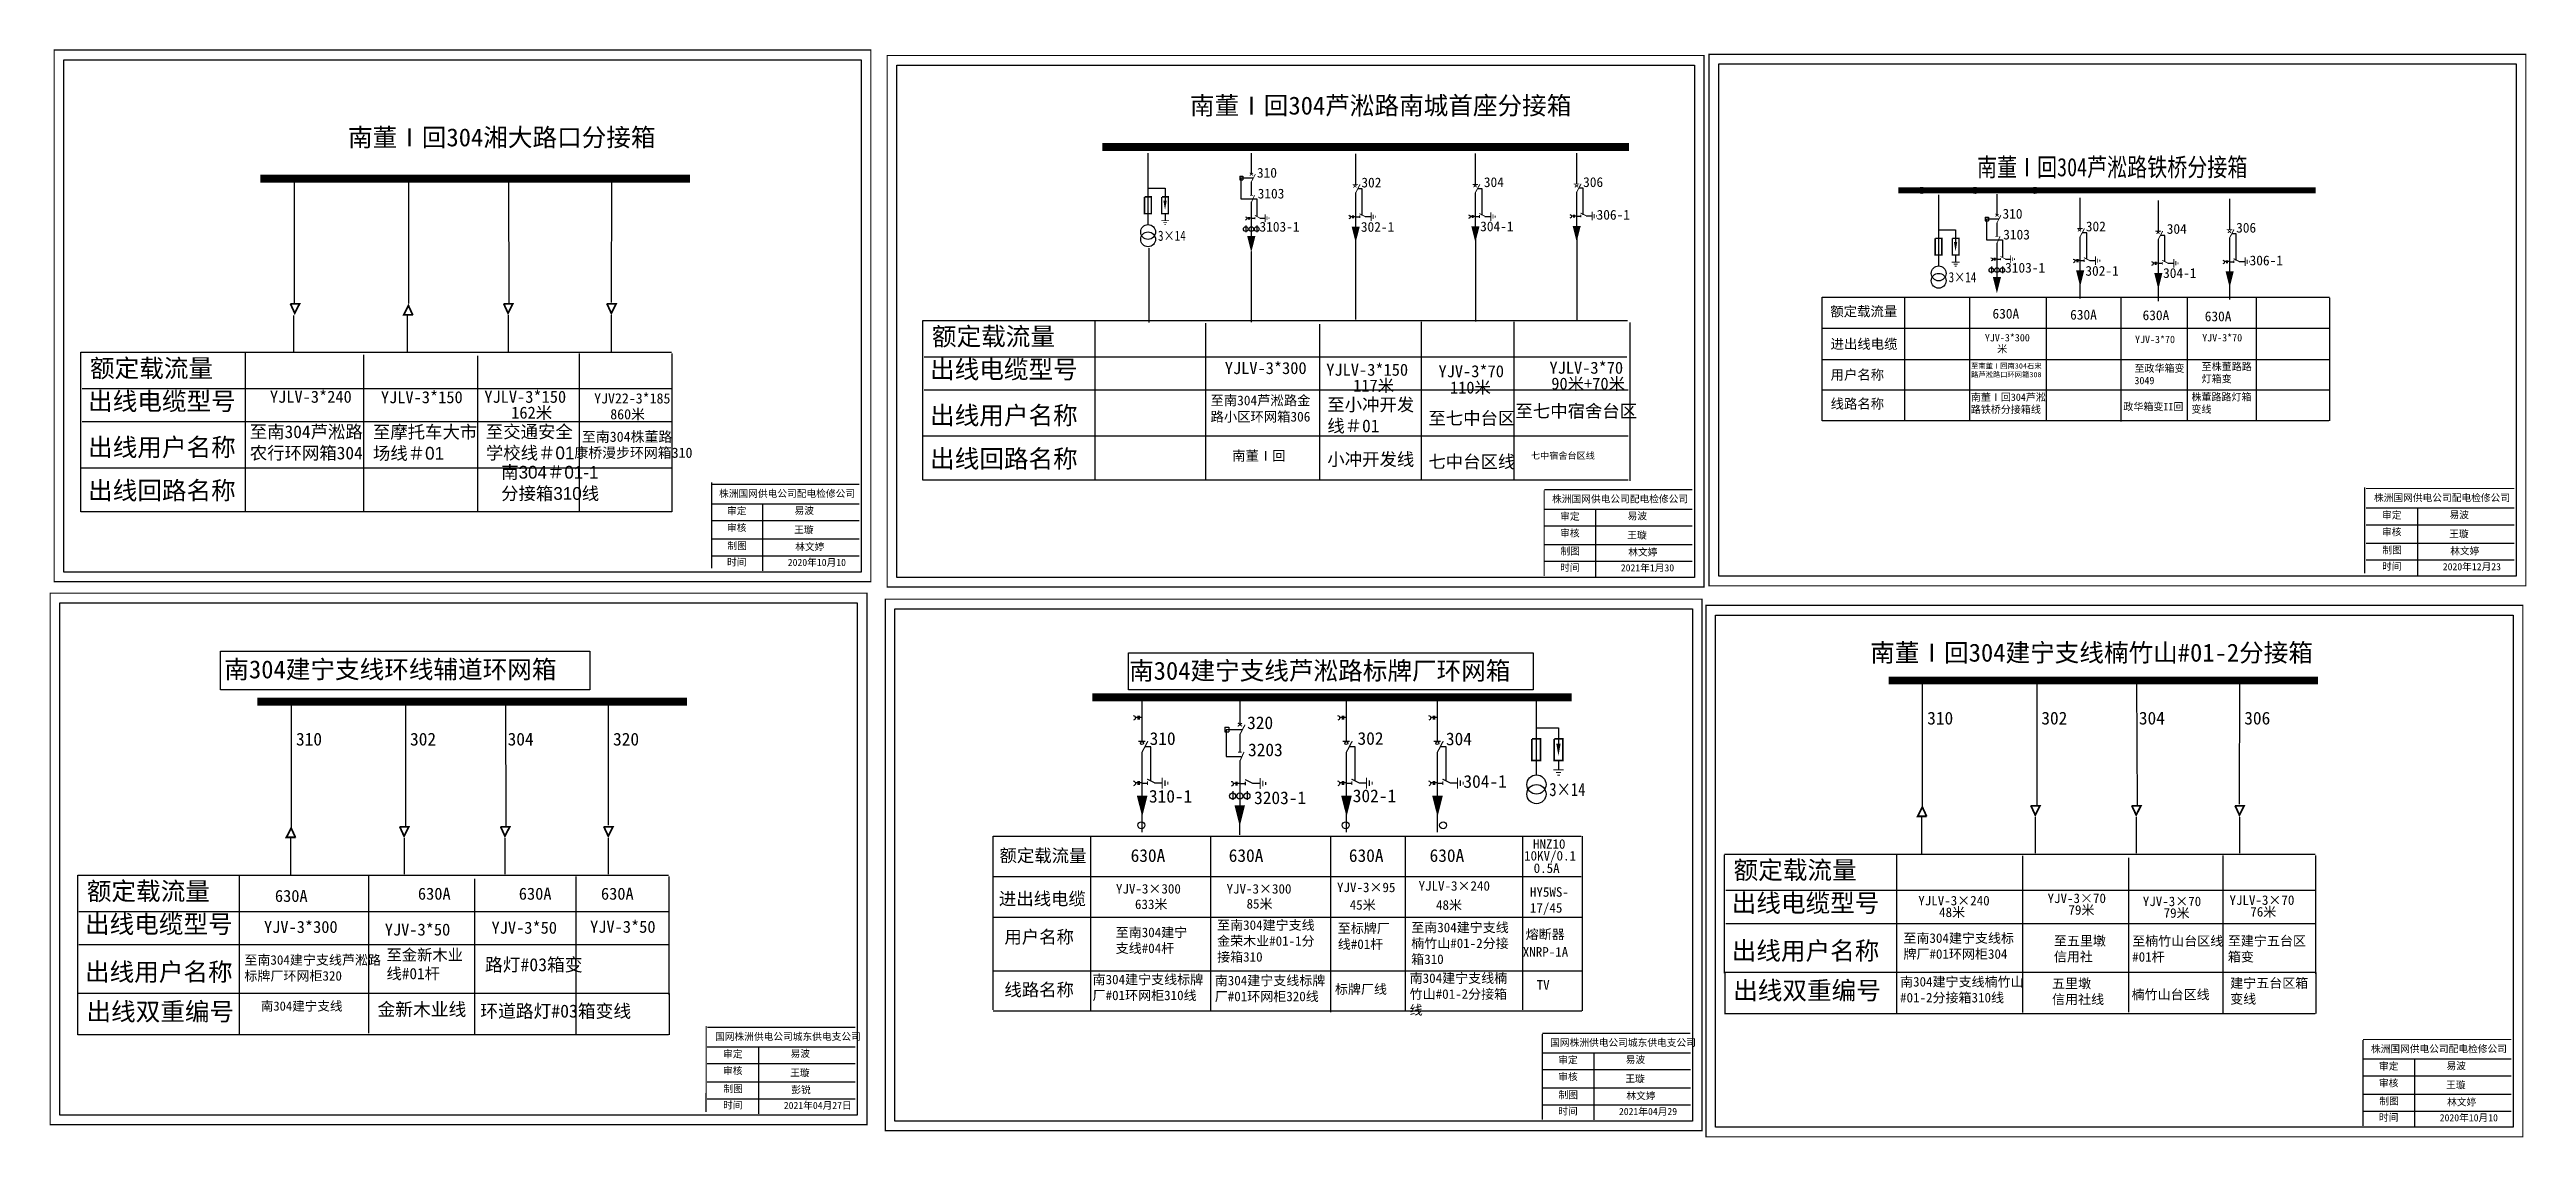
# Model space of a CAD drawing. Extents: x -51 to 587, y -242 to 10.
# Drawn here: x -51 to 329.5, y -241.6 to -74.4 of the extents above; entities that cross this region are included whole.
import ezdxf

# ---------------------------------------------------------------- set-up
doc = ezdxf.new("R2010")
doc.units = 0
doc.header["$LTSCALE"] = 0.774411
doc.linetypes.add('CENTER', pattern=[50.8, 31.75, -6.35, 6.35, -6.35])
doc.layers.get('0').update_dxf_attribs({"linetype": 'CONTINUOUS'})
doc.layers.add('1', color=7, linetype='CONTINUOUS')
doc.layers.add('MiniCADLayer', color=7, linetype='CONTINUOUS', lineweight=20)
doc.styles.add('宋体_txtstyle_0.00_0_0', font='')
doc.styles.add('宋体_txtstyle_1.13_0_0', font='', dxfattribs={"height": 1.134072})
doc.styles.add('宋体_txtstyle_1.18_0_0', font='', dxfattribs={"height": 1.179435})
doc.styles.add('宋体_txtstyle_1.57_0_0', font='', dxfattribs={"height": 1.5664})
doc.styles.add('宋体_txtstyle_1.85_0_0', font='', dxfattribs={"height": 1.847939})
doc.styles.add('宋体_txtstyle_1.96_0_0', font='', dxfattribs={"height": 1.958})
doc.styles.add('宋体_txtstyle_2.00_0_0', font='', dxfattribs={"height": 2})
doc.styles.add('宋体_txtstyle_2.04_0_0', font='', dxfattribs={"height": 2.03632})
doc.styles.add('宋体_txtstyle_2.12_0_0', font='', dxfattribs={"height": 2.122983})
doc.styles.add('宋体_txtstyle_2.77_0_0', font='', dxfattribs={"height": 2.771909})
doc.styles.add('宋体_txtstyle_4.75_0_0', font='', dxfattribs={"height": 4.748385})
doc.styles.get('宋体_txtstyle_0.00_0_0').set_extended_font_data('宋体')
doc.styles.get('宋体_txtstyle_1.13_0_0').set_extended_font_data('宋体')
doc.styles.get('宋体_txtstyle_1.18_0_0').set_extended_font_data('宋体')
doc.styles.get('宋体_txtstyle_1.57_0_0').set_extended_font_data('宋体')
doc.styles.get('宋体_txtstyle_1.85_0_0').set_extended_font_data('宋体')
doc.styles.get('宋体_txtstyle_1.96_0_0').set_extended_font_data('宋体')
doc.styles.get('宋体_txtstyle_2.00_0_0').set_extended_font_data('宋体')
doc.styles.get('宋体_txtstyle_2.04_0_0').set_extended_font_data('宋体')
doc.styles.get('宋体_txtstyle_2.12_0_0').set_extended_font_data('宋体')
doc.styles.get('宋体_txtstyle_2.77_0_0').set_extended_font_data('宋体')
doc.styles.get('宋体_txtstyle_4.75_0_0').set_extended_font_data('宋体')

msp = doc.modelspace()

# ---------------------------------------------------------------- texts
for s, height, style, p in [('南董Ⅰ回304芦淞路南城首座分接箱', 2.7719, '宋体_txtstyle_2.77_0_0', (124.18, -84.36)), ('南董Ⅰ回304湘大路口分接箱', 2.7719, '宋体_txtstyle_2.77_0_0', (-5.17, -89.25)), ('额定载流量', 2.772, '宋体_txtstyle_2.77_0_0', (84.54, -119.85)), ('额定载流量', 2.772, '宋体_txtstyle_2.77_0_0', (-44.81, -124.74)), ('出线电缆型号', 2.772, '宋体_txtstyle_2.77_0_0', (84.25, -124.92)), ('YJLV-3*300', 1.848, '宋体_txtstyle_1.85_0_0', (129.53, -124.25)), ('YJLV-3*150', 1.848, '宋体_txtstyle_1.85_0_0', (145.12, -124.51)), ('117米', 1.848, '宋体_txtstyle_1.85_0_0', (149.25, -126.94)), ('YJV-3*70', 1.848, '宋体_txtstyle_1.85_0_0', (162.36, -124.74)), ('110米', 1.848, '宋体_txtstyle_1.85_0_0', (164.12, -127.24)), ('YJLV-3*70', 1.848, '宋体_txtstyle_1.85_0_0', (179.41, -124.2)), ('90米+70米', 1.848, '宋体_txtstyle_1.85_0_0', (179.69, -126.64)), ('出线电缆型号', 2.772, '宋体_txtstyle_2.77_0_0', (-45.1, -129.81)), ('YJLV-3*240', 1.848, '宋体_txtstyle_1.85_0_0', (-17.17, -128.66)), ('YJLV-3*150', 1.848, '宋体_txtstyle_1.85_0_0', (-0.12, -128.73)), ('YJLV-3*150', 1.848, '宋体_txtstyle_1.85_0_0', (15.77, -128.67)), ('162米', 1.848, '宋体_txtstyle_1.85_0_0', (19.9, -131.1)), ('YJV22-3*185', 1.5664, '宋体_txtstyle_1.57_0_0', (32.64, -128.77)), ('出线用户名称', 2.772, '宋体_txtstyle_2.77_0_0', (84.25, -131.99)), ('860米', 1.566, '宋体_txtstyle_1.57_0_0', (35.12, -131.21)), ('出线用户名称', 2.772, '宋体_txtstyle_2.77_0_0', (-45.1, -136.88)), ('出线回路名称', 2.772, '宋体_txtstyle_2.77_0_0', (84.25, -138.65)), ('出线回路名称', 2.772, '宋体_txtstyle_2.77_0_0', (-45.1, -143.53)), ('南董Ⅰ回304建宁支线楠竹山#01-2分接箱', 2.7719, '宋体_txtstyle_2.77_0_0', (228.69, -168.46)), ('南304建宁支线环线辅道环网箱 ', 2.7719, '宋体_txtstyle_2.77_0_0', (-24.17, -171.03)), ('南304建宁支线芦淞路标牌厂环网箱 ', 2.7719, '宋体_txtstyle_2.77_0_0', (114.82, -171.24)), ('额定载流量', 2.772, '宋体_txtstyle_2.77_0_0', (207.7, -201.88)), ('额定载流量', 2.772, '宋体_txtstyle_2.77_0_0', (-45.29, -205.12)), ('630A', 1.848, '宋体_txtstyle_1.85_0_0', (-16.4, -205.39)), ('630A', 1.848, '宋体_txtstyle_1.85_0_0', (5.57, -205.05)), ('630A', 1.848, '宋体_txtstyle_1.85_0_0', (21.07, -205.05)), ('630A', 1.848, '宋体_txtstyle_1.85_0_0', (33.69, -205.05)), ('出线电缆型号', 2.772, '宋体_txtstyle_2.77_0_0', (207.41, -206.95)), ('出线电缆型号', 2.772, '宋体_txtstyle_2.77_0_0', (-45.58, -210.19)), ('YJV-3*300', 1.848, '宋体_txtstyle_1.85_0_0', (-18.08, -210.16)), ('YJV-3*50', 1.848, '宋体_txtstyle_1.85_0_0', (0.48, -210.56)), ('YJV-3*50', 1.848, '宋体_txtstyle_1.85_0_0', (16.88, -210.28)), ('YJV-3*50', 1.848, '宋体_txtstyle_1.85_0_0', (32.02, -210.14)), ('出线用户名称', 2.772, '宋体_txtstyle_2.77_0_0', (207.41, -214.29)), ('出线用户名称', 2.772, '宋体_txtstyle_2.77_0_0', (-45.58, -217.53)), ('路灯#03箱变', 2, '宋体_txtstyle_2.00_0_0', (15.87, -216.04)), ('出线双重编号', 2.772, '宋体_txtstyle_2.77_0_0', (-45.35, -223.63)), ('金新木业线', 2, '宋体_txtstyle_2.00_0_0', (-0.64, -222.9)), ('出线双重编号', 2.772, '宋体_txtstyle_2.77_0_0', (207.63, -220.39)), ('环道路灯#03箱变线', 2, '宋体_txtstyle_2.00_0_0', (15.15, -223.17))]:
    msp.add_text(s, height=height, dxfattribs=dict(style=style)).set_placement(p)
at = {"linetype": 'Continuous'}
for s, height, style, p in [('310', 1.507, '宋体_txtstyle_1.13_0_0', (134.47, -94.06)), ('302', 1.507, '宋体_txtstyle_1.13_0_0', (150.51, -95.56)), ('304', 1.507, '宋体_txtstyle_1.13_0_0', (169.33, -95.51)), ('306', 1.507, '宋体_txtstyle_1.13_0_0', (184.58, -95.5)), ('3103', 1.507, '宋体_txtstyle_1.13_0_0', (134.58, -97.26)), ('310', 1.507, '宋体_txtstyle_1.13_0_0', (249.01, -100.36)), ('3103-1', 1.507, '宋体_txtstyle_1.13_0_0', (134.86, -102.36)), ('302-1', 1.507, '宋体_txtstyle_1.13_0_0', (150.44, -102.38)), ('304-1', 1.507, '宋体_txtstyle_1.13_0_0', (168.76, -102.3)), ('306-1', 1.507, '宋体_txtstyle_1.13_0_0', (186.65, -100.52)), ('3103', 1.507, '宋体_txtstyle_1.13_0_0', (249.12, -103.56)), ('302', 1.507, '宋体_txtstyle_1.13_0_0', (261.81, -102.31)), ('304', 1.507, '宋体_txtstyle_1.13_0_0', (274.24, -102.69)), ('306', 1.507, '宋体_txtstyle_1.13_0_0', (284.9, -102.51)), ('306-1', 1.507, '宋体_txtstyle_1.13_0_0', (286.97, -107.54)), ('3103-1', 1.507, '宋体_txtstyle_1.13_0_0', (249.41, -108.66)), ('302-1', 1.507, '宋体_txtstyle_1.13_0_0', (261.74, -109.14)), ('304-1', 1.507, '宋体_txtstyle_1.13_0_0', (273.68, -109.48)), ('额定载流量', 1.507, '宋体_txtstyle_1.13_0_0', (222.56, -115.37)), ('630A', 1.507, '宋体_txtstyle_1.13_0_0', (247.47, -115.72)), ('630A', 1.507, '宋体_txtstyle_1.13_0_0', (259.4, -115.88)), ('630A', 1.507, '宋体_txtstyle_1.13_0_0', (270.53, -115.96)), ('630A', 1.507, '宋体_txtstyle_1.13_0_0', (280.08, -116.13)), ('进出线电缆', 1.507, '宋体_txtstyle_1.13_0_0', (222.6, -120.38)), ('用户名称', 1.507, '宋体_txtstyle_1.13_0_0', (222.6, -125.11)), ('线路名称', 1.507, '宋体_txtstyle_1.13_0_0', (222.6, -129.57)), ('320', 1.958, '宋体_txtstyle_1.96_0_0', (132.96, -178.83)), ('310', 1.958, '宋体_txtstyle_1.96_0_0', (237.44, -178.12)), ('302', 1.958, '宋体_txtstyle_1.96_0_0', (254.97, -178.12)), ('304', 1.958, '宋体_txtstyle_1.96_0_0', (269.96, -178.12)), ('306', 1.958, '宋体_txtstyle_1.96_0_0', (286.15, -178.12)), ('310', 1.958, '宋体_txtstyle_1.96_0_0', (-13.16, -181.35)), ('302', 1.958, '宋体_txtstyle_1.96_0_0', (4.36, -181.35)), ('304', 1.958, '宋体_txtstyle_1.96_0_0', (19.35, -181.35)), ('320', 1.958, '宋体_txtstyle_1.96_0_0', (35.55, -181.35)), ('310', 1.958, '宋体_txtstyle_1.96_0_0', (117.98, -181.26)), ('3203', 1.958, '宋体_txtstyle_1.96_0_0', (133.1, -182.99)), ('302', 1.958, '宋体_txtstyle_1.96_0_0', (149.92, -181.24)), ('304', 1.958, '宋体_txtstyle_1.96_0_0', (163.5, -181.31)), ('304-1', 1.958, '宋体_txtstyle_1.96_0_0', (166.19, -187.85)), ('310-1', 1.958, '宋体_txtstyle_1.96_0_0', (117.88, -190.13)), ('3203-1', 1.958, '宋体_txtstyle_1.96_0_0', (134.03, -190.36)), ('302-1', 1.958, '宋体_txtstyle_1.96_0_0', (149.19, -190.06)), ('额定载流量', 1.958, '宋体_txtstyle_1.96_0_0', (94.92, -199.24)), ('630A', 1.958, '宋体_txtstyle_1.96_0_0', (115.06, -199.24)), ('630A', 1.958, '宋体_txtstyle_1.96_0_0', (130.13, -199.24)), ('630A', 1.958, '宋体_txtstyle_1.96_0_0', (148.59, -199.24)), ('630A', 1.958, '宋体_txtstyle_1.96_0_0', (160.99, -199.24)), ('进出线电缆', 1.958, '宋体_txtstyle_1.96_0_0', (94.83, -205.88)), ('用户名称', 1.958, '宋体_txtstyle_1.96_0_0', (95.67, -211.75)), ('线路名称', 1.958, '宋体_txtstyle_1.96_0_0', (95.67, -219.87))]:
    msp.add_text(s, height=height, dxfattribs=dict(at, style=style)).set_placement(p)
at = {"linetype": 'Continuous', "attachment_point": 1}
for s, insert, char_height, width, style in [('YJV-3*300', (246.3, -118.1), 1.128, 6.0406, '宋体_txtstyle_0.00_0_0'), ('米', (248.2, -119.82), 1.13, 6.0406, '宋体_txtstyle_0.00_0_0'), ('{\\fSimSun|b0|i0|c134|p2;YJV-3*70}', (269.37, -118.36), 1.1278, 6.0406, '宋体_txtstyle_0.00_0_0'), ('{\\fSimSun|b0|i0|c134|p2;YJV-3*70}', (279.69, -118.1), 1.1278, 6.0406, '宋体_txtstyle_0.00_0_0'), ('至南董Ⅰ回南304石宋路芦淞路口环网箱308', (244.18, -122.6), 0.8, 11.0158, '宋体_txtstyle_0.00_0_0'), ('至政华箱变3049', (269.28, -122.8), 1.128, 7.7545, '宋体_txtstyle_0.00_0_0'), ('至株董路路灯箱变', (279.6, -122.53), 1.128, 7.7545, '宋体_txtstyle_0.00_0_0'), ('至南304芦淞路金路小区环网箱306', (127.34, -127.55), 1.5, 16.2323, '宋体_txtstyle_0.00_0_0'), ('{\\fNSimSun|b0|i0|c134|p49;至小冲开发线＃01}', (145.28, -127.97), 1.958, 15.2823, '宋体_txtstyle_0.00_0_0'), ('\\pt17.5;至{\\fKaiTi_GB2312|b0|i0|c134|p32;七中宿舍台区}', (174.18, -128.96), 1.958, 19.4495, '宋体_txtstyle_0.00_0_0'), ('南董Ⅰ回304芦淞路铁桥分接箱线', (244.14, -127.24), 1.1278, 12.5111, '宋体_txtstyle_0.00_0_0'), ('政华箱变II回', (267.58, -128.7), 1.128, 10.2452, '宋体_txtstyle_0.00_0_0'), ('株董路路灯箱变线', (278.04, -127.21), 1.128, 10.2452, '宋体_txtstyle_0.00_0_0'), ('至南304芦淞路农行环网箱304', (-20.26, -132.14), 1.958, 18.2998, '宋体_txtstyle_0.00_0_0'), ('{\\f\uffbfﾬￌﾣﾤ_GB2312|b0|i0|c134|p49;至摩托车大市场线＃01}', (-1.34, -132.18), 1.958, 16.1786, '宋体_txtstyle_0.00_0_0'), ('{\\f\uffbfﾬￌﾣﾤ_GB2312|b0|i0|c134|p49;至交通安全学校线＃01}', (16.01, -132.13), 1.958, 15.2823, '宋体_txtstyle_0.00_0_0'), ('至七中台区', (160.81, -130.05), 1.958, 16.0756, '宋体_txtstyle_0.00_0_0'), ('{\\fSimSun|b0|i0|c134|p2;南董Ⅰ回}', (130.68, -136.06), 1.5, 9.4425, '宋体_txtstyle_4.75_0_0'), ('{\\f\uffbfﾬￌﾣﾤ_GB2312|b0|i0|c134|p49;小冲开发线}', (145.28, -136.37), 1.958, 15.2823, '宋体_txtstyle_0.00_0_0'), ('七中台区线', (160.81, -136.74), 1.958, 16.0756, '宋体_txtstyle_0.00_0_0'), ('七中宿舍台区线', (176.58, -136.29), 1, 15.862, '宋体_txtstyle_0.00_0_0'), ('{\\f\uffbfﾬￌﾣﾤ_GB2312|b0|i0|c134|p49;南304＃01-1分接箱310线}', (18.36, -138.36), 1.958, 15.2823, '宋体_txtstyle_0.00_0_0'), ('{\\fSimSun|b0|i0|c134|p2;10KV/0.1}', (175.51, -197.56), 1.4658, 13.2896, '宋体_txtstyle_0.00_0_0'), ('{\\fSimSun|b0|i0|c134|p2;HNZ10}', (176.88, -195.75), 1.4658, 13.2896, '宋体_txtstyle_0.00_0_0'), ('{\\fSimSun|b0|i0|c134|p2;0.5A}', (176.98, -199.47), 1.4658, 13.2896, '宋体_txtstyle_0.00_0_0'), ('{\\fSimSun|b0|i0|c134|p2;YJV-3×300 }', (112.81, -202.64), 1.4658, 13.2896, '宋体_txtstyle_0.00_0_0'), ('{\\fSimSun|b0|i0|c134|p2;633米}', (115.73, -205.02), 1.4658, 13.2896, '宋体_txtstyle_0.00_0_0'), ('{\\fSimSun|b0|i0|c134|p2;YJV-3×300 }', (129.8, -202.65), 1.4658, 13.2896, '宋体_txtstyle_0.00_0_0'), ('{\\fSimSun|b0|i0|c134|p2;85米}', (132.87, -204.94), 1.4658, 13.2896, '宋体_txtstyle_0.00_0_0'), ('{\\fSimSun|b0|i0|c134|p2;YJV-3×95}', (146.77, -202.42), 1.4658, 13.2896, '宋体_txtstyle_0.00_0_0'), ('{\\fSimSun|b0|i0|c134|p2;45米}', (148.72, -205.12), 1.4658, 13.2896, '宋体_txtstyle_0.00_0_0'), ('{\\fSimSun|b0|i0|c134|p2;YJLV-3×240}', (159.3, -202.2), 1.4658, 13.2896, '宋体_txtstyle_0.00_0_0'), ('{\\fSimSun|b0|i0|c134|p2;48米}', (161.98, -205.13), 1.4658, 13.2896, '宋体_txtstyle_0.00_0_0'), ('{\\fSimSun|b0|i0|c134|p2;HY5WS-\\P17/45}', (176.41, -203.13), 1.4658, 13.2896, '宋体_txtstyle_0.00_0_0'), ('{\\fSimSun|b0|i0|c134|p2;YJLV-3×240}', (236.07, -204.46), 1.4658, 13.2896, '宋体_txtstyle_0.00_0_0'), ('{\\fSimSun|b0|i0|c134|p2;YJV-3×70}', (255.93, -204.1), 1.4658, 13.2896, '宋体_txtstyle_0.00_0_0'), ('{\\fSimSun|b0|i0|c134|p2;YJV-3×70}', (270.56, -204.57), 1.4658, 13.2896, '宋体_txtstyle_0.00_0_0'), ('{\\fSimSun|b0|i0|c134|p2;YJLV-3×70}', (283.88, -204.38), 1.4658, 13.2896, '宋体_txtstyle_0.00_0_0'), ('{\\fSimSun|b0|i0|c134|p2;至南304建宁支线#04杆}', (112.77, -209.34), 1.4658, 11.5784, '宋体_txtstyle_0.00_0_0'), ('{\\fSimSun|b0|i0|c134|p2;至南304建宁支线金荣木业#01-1分接箱310}', (128.35, -208.22), 1.4658, 15.6557, '宋体_txtstyle_0.00_0_0'), ('{\\fSimSun|b0|i0|c134|p2;至标牌厂线#01杆}', (146.89, -208.71), 1.4658, 8.5127, '宋体_txtstyle_0.00_0_0'), ('{\\fSimSun|b0|i0|c134|p2;至南304建宁支线楠竹山#01-2分接箱310}', (158.17, -208.58), 1.4658, 16.2839, '宋体_txtstyle_0.00_0_0'), ('{\\fSimSun|b0|i0|c134|p2;48米}', (239.27, -206.25), 1.4658, 13.2896, '宋体_txtstyle_0.00_0_0'), ('{\\fSimSun|b0|i0|c134|p2;79米}', (259.14, -205.89), 1.4658, 13.2896, '宋体_txtstyle_0.00_0_0'), ('{\\fSimSun|b0|i0|c134|p2;79米}', (273.76, -206.36), 1.4658, 13.2896, '宋体_txtstyle_0.00_0_0'), ('{\\fSimSun|b0|i0|c134|p2;76米}', (287.08, -206.17), 1.4658, 13.2896, '宋体_txtstyle_0.00_0_0'), ('{\\H1.176x;至金新木业\\P线#01杆}', (0.74, -212.67), 1.4658, 18.721, '宋体_txtstyle_0.00_0_0'), ('{\\fSimSun|b0|i0|c134|p2;XNRP-1A}', (175.31, -212.34), 1.4658, 13.2896, '宋体_txtstyle_0.00_0_0'), ('{\\fSimSun|b0|i0|c134|p2;熔断器}', (175.75, -209.64), 1.4658, 13.2896, '宋体_txtstyle_0.00_0_0'), ('{\\fSimSun|b0|i0|c134|p2;至南304建宁支线标牌厂#01环网柜304}', (233.79, -210.22), 1.4658, 18.7967, '宋体_txtstyle_0.00_0_0'), ('{\\fSimSun|b0|i0|c134|p2;至五里墩\\P信用社}', (256.9, -210.63), 1.4658, 16.2839, '宋体_txtstyle_0.00_0_0'), ('{\\fSimSun|b0|i0|c134|p2;至楠竹山台区线#01杆}', (268.93, -210.66), 1.4658, 14.4231, '宋体_txtstyle_0.00_0_0'), ('{\\fSimSun|b0|i0|c134|p2;至建宁五台区箱变}', (283.63, -210.64), 1.4658, 12.657, '宋体_txtstyle_0.00_0_0'), ('至南304建宁支线芦淞路标牌厂环网柜320', (-21.09, -213.58), 1.4658, 21.0825, '宋体_txtstyle_0.00_0_0'), ('{\\fSimSun|b0|i0|c134|p2;南304建宁支线标牌厂#01环网柜310线}', (109.22, -216.58), 1.4658, 18.5989, '宋体_txtstyle_0.00_0_0'), ('{\\fSimSun|b0|i0|c134|p2;南304建宁支线标牌厂#01环网柜320线}', (127.99, -216.74), 1.4658, 18.6818, '宋体_txtstyle_0.00_0_0'), ('{\\fSimSun|b0|i0|c134|p2;南304建宁支线楠竹山#01-2分接箱线}', (157.93, -216.38), 1.4658, 16.2839, '宋体_txtstyle_0.00_0_0'), ('{\\fSimSun|b0|i0|c134|p2;南304建宁支线楠竹山#01-2分接箱310线}', (233.27, -216.93), 1.4658, 19.1619, '宋体_txtstyle_0.00_0_0'), ('南304建宁支线', (-18.57, -220.69), 1.417, 20.168, '宋体_txtstyle_0.00_0_0'), ('{\\fSimSun|b0|i0|c134|p2;标牌厂线}', (146.45, -218.06), 1.4658, 8.5127, '宋体_txtstyle_0.00_0_0'), ('{\\fSimSun|b0|i0|c134|p2;TV}', (177.44, -217.42), 1.4658, 13.2896, '宋体_txtstyle_0.00_0_0'), ('{\\fSimSun|b0|i0|c134|p2;五里墩\\P信用社线}', (256.62, -217.19), 1.4658, 16.2839, '宋体_txtstyle_0.00_0_0'), ('{\\fSimSun|b0|i0|c134|p2;楠竹山台区线}', (268.84, -218.89), 1.4658, 16.2839, '宋体_txtstyle_0.00_0_0'), ('{\\fSimSun|b0|i0|c134|p2;建宁五台区箱变线}', (283.99, -217.13), 1.4658, 12.657, '宋体_txtstyle_0.00_0_0')]:
    msp.add_mtext(s, dxfattribs=dict(at, insert=insert, char_height=char_height, width=width, style=style))
at = {"color": 7, "linetype": 'Continuous', "true_color": 0xffffff, "attachment_point": 1, "style": '宋体_txtstyle_0.00_0_0'}
for s, insert, char_height, width in [('株洲国网供电公司配电检修公司', (51.83, -142.07), 1.0944, 29.9201), ('易波', (63.43, -144.68, 0.01), 1.094, 8.5588), ('株洲国网供电公司配电检修公司', (179.81, -142.9), 1.0944, 29.9201), ('株洲国网供电公司配电检修公司', (306.08, -142.72), 1.0944, 29.9201), ('王璇', (63.37, -147.62, 0.01), 1.094, 8.5588), ('王璇', (191.36, -148.45, 0.01), 1.094, 8.5588), ('易波', (191.41, -145.51, 0.01), 1.094, 8.5588), ('王璇', (317.63, -148.26, 0.01), 1.094, 8.5588), ('易波', (317.68, -145.33, 0.01), 1.094, 8.5588), ('2020年10月10', (62.39, -152.66, 0.01), 1.094, 16.0081), ('2021年1月30', (190.37, -153.49, 0.01), 1.094, 16.0081), ('2020年12月23', (316.65, -153.31, 0.01), 1.094, 16.0081), ('国网株洲供电公司城东供电支公司', (51.22, -225.54), 1.0944, 29.9201), ('易波', (62.82, -228.15, 0.01), 1.094, 8.5588), ('国网株洲供电公司城东供电支公司', (179.52, -226.47), 1.0944, 29.9201), ('株洲国网供电公司配电检修公司', (305.61, -227.43), 1.0944, 29.9201), ('王璇', (62.76, -231.09, 0.01), 1.094, 8.5588), ('王璇', (191.07, -232.01, 0.01), 1.094, 8.5588), ('易波', (191.12, -229.08, 0.01), 1.094, 8.5588), ('易波', (317.22, -230.04, 0.01), 1.094, 8.5588), ('王璇', (317.16, -232.97, 0.01), 1.094, 8.5588), ('2021年04月27日', (61.78, -236.13, 0.01), 1.0944, 16.0081), ('2021年04月29', (190.08, -237.06, 0.01), 1.094, 16.0081), ('2020年10月10', (316.18, -238.02, 0.01), 1.094, 16.0081)]:
    msp.add_mtext(s, dxfattribs=dict(at, insert=insert, char_height=char_height, width=width))
at = {"color": 0, "linetype": 'Continuous', "width": 8.5588, "attachment_point": 1, "style": '宋体_txtstyle_0.00_0_0'}
for s, insert, char_height in [('\\f\uffbfﾬￌﾣﾤ_GB2312|b0|i0|c134|p49;审定', (53.06, -144.74, 0.01), 1.0944), ('\\f\uffbfﾬￌﾣﾤ_GB2312|b0|i0|c134|p49;审核', (53.06, -147.32, 0.01), 1.0944), ('\\f\uffbfﾬￌﾣﾤ_GB2312|b0|i0|c134|p49;审定', (181.05, -145.58, 0.01), 1.0944), ('\\f\uffbfﾬￌﾣﾤ_GB2312|b0|i0|c134|p49;审核', (181.05, -148.15, 0.01), 1.0944), ('\\f\uffbfﾬￌﾣﾤ_GB2312|b0|i0|c134|p49;审定', (307.32, -145.39, 0.01), 1.0944), ('\\f\uffbfﾬￌﾣﾤ_GB2312|b0|i0|c134|p49;审核', (307.32, -147.97, 0.01), 1.0944), ('\\f\uffbfﾬￌﾣﾤ_GB2312|b0|i0|c134|p49;制图', (53.12, -150.1, 0.01), 1.0944), ('林文婷', (63.54, -150.25, 0.01), 1.094), ('\\f\uffbfﾬￌﾣﾤ_GB2312|b0|i0|c134|p49;制图', (181.11, -150.93, 0.01), 1.0944), ('林文婷', (191.52, -151.08, 0.01), 1.094), ('\\f\uffbfﾬￌﾣﾤ_GB2312|b0|i0|c134|p49;制图', (307.38, -150.75, 0.01), 1.0944), ('林文婷', (317.79, -150.9, 0.01), 1.094), ('\\f\uffbfﾬￌﾣﾤ_GB2312|b0|i0|c134|p49;时间', (53.06, -152.61, 0.01), 1.0944), ('\\f\uffbfﾬￌﾣﾤ_GB2312|b0|i0|c134|p49;时间', (181.05, -153.44, 0.01), 1.0944), ('\\f\uffbfﾬￌﾣﾤ_GB2312|b0|i0|c134|p49;时间', (307.32, -153.26, 0.01), 1.0944), ('\\f\uffbfﾬￌﾣﾤ_GB2312|b0|i0|c134|p49;审定', (52.45, -228.22, 0.01), 1.0944), ('\\f\uffbfﾬￌﾣﾤ_GB2312|b0|i0|c134|p49;审核', (52.45, -230.79, 0.01), 1.0944), ('\\f\uffbfﾬￌﾣﾤ_GB2312|b0|i0|c134|p49;审定', (180.76, -229.14, 0.01), 1.0944), ('\\f\uffbfﾬￌﾣﾤ_GB2312|b0|i0|c134|p49;审核', (180.76, -231.72, 0.01), 1.0944), ('\\f\uffbfﾬￌﾣﾤ_GB2312|b0|i0|c134|p49;审定', (306.85, -230.1, 0.01), 1.0944), ('\\f\uffbfﾬￌﾣﾤ_GB2312|b0|i0|c134|p49;制图', (52.51, -233.57, 0.01), 1.0944), ('彭锐', (62.93, -233.72, 0.01), 1.094), ('\\f\uffbfﾬￌﾣﾤ_GB2312|b0|i0|c134|p49;制图', (180.81, -234.5, 0.01), 1.0944), ('林文婷', (191.23, -234.65, 0.01), 1.094), ('\\f\uffbfﾬￌﾣﾤ_GB2312|b0|i0|c134|p49;审核', (306.85, -232.68, 0.01), 1.0944), ('\\f\uffbfﾬￌﾣﾤ_GB2312|b0|i0|c134|p49;制图', (306.91, -235.46, 0.01), 1.0944), ('林文婷', (317.32, -235.61, 0.01), 1.094), ('\\f\uffbfﾬￌﾣﾤ_GB2312|b0|i0|c134|p49;时间', (52.45, -236.08, 0.01), 1.0944), ('\\f\uffbfﾬￌﾣﾤ_GB2312|b0|i0|c134|p49;时间', (180.76, -237.01, 0.01), 1.0944), ('\\f\uffbfﾬￌﾣﾤ_GB2312|b0|i0|c134|p49;时间', (306.85, -237.97, 0.01), 1.0944)]:
    msp.add_mtext(s, dxfattribs=dict(at, insert=insert, char_height=char_height))
at = {"layer": '1', "width": 0.8}
for s, height, style, p in [('南董Ⅰ回304芦淞路铁桥分接箱', 2.8203, '宋体_txtstyle_2.12_0_0', (245.09, -93.85)), ('3×14', 1.567, '宋体_txtstyle_1.18_0_0', (119.27, -103.77)), ('3×14', 1.567, '宋体_txtstyle_1.18_0_0', (240.73, -110.14)), ('3×14', 2.036, '宋体_txtstyle_2.04_0_0', (179.39, -189.12))]:
    msp.add_text(s, height=height, dxfattribs=dict(at, style=style)).set_placement(p)
at = {"layer": 'MiniCADLayer', "color": 7, "ltscale": 1.125228, "char_height": 1.566, "attachment_point": 1, "style": '宋体_txtstyle_0.00_0_0'}
for s, insert in [('至南304株董路', (30.77, -133.1)), ('康桥漫步环网箱310', (29.6, -135.56))]:
    msp.add_mtext(s, dxfattribs=dict(at, insert=insert))

# ---------------------------------------------------------------- blocks, each defined once
blk = doc.blocks.new('JD')
for points in [[(-2, 0.2), (-2, -0.2), (2, 0.2), (2, -0.2)], [(1, -1.2), (1, -0.8), (-1, -1.2), (-1, -0.8)], [(-0.5, -1.8), (-0.5, -2.2), (0.5, -1.8), (0.5, -2.2)]]:
    blk.add_trace(points)

# ---------------------------------------------------------------- linework, layer by layer
for p, q in [((-13.43, -94.37), (-13.44, -113.51)), ((4.14, -94.48), (4.14, -113.42)), ((19.48, -94.48), (19.56, -113.32)), ((35.29, -94.48), (35.25, -113.23)), ((83.15, -116), (191.41, -116)), ((83.15, -140.55), (83.15, -116)), ((109.57, -116), (109.57, -140.52)), ((126.55, -116.41), (126.55, -140.52)), ((144.09, -116.57), (144.09, -140.55)), ((159.68, -116.2), (159.68, -140.55)), ((173.94, -116.2), (173.94, -140.55)), ((191.76, -116.31), (191.76, -140.65)), ((-46.2, -145.43), (-46.2, -120.88)), ((-46.2, -120.88), (44.55, -120.88)), ((-20.95, -120.88), (-20.95, -145.41)), ((-2.8, -121.3), (-2.8, -145.41)), ((14.74, -121.46), (14.74, -145.44)), ((30.33, -121.09), (30.33, -145.44)), ((44.59, -121.09), (44.59, -145.43)), ((83.33, -121.58), (191.29, -121.58)), ((-46.02, -126.47), (44.55, -126.47)), ((83.33, -126.66), (191.52, -126.66)), ((-46.02, -131.55), (44.55, -131.55)), ((44.55, -138.7), (-46.2, -138.7)), ((44.59, -145.43), (-46.2, -145.43)), ((-13.91, -174.75), (-13.91, -193.89)), ((3.66, -174.87), (3.66, -193.8)), ((19, -174.87), (19.08, -193.71)), ((34.82, -174.87), (34.78, -193.61)), ((236.69, -171.51), (236.69, -190.65)), ((254.26, -171.63), (254.27, -190.56)), ((269.61, -171.63), (269.68, -190.47)), ((285.42, -171.63), (285.38, -190.37)), ((-46.67, -201.26), (44.07, -201.26)), ((-46.67, -219.48), (-46.67, -201.26)), ((-21.87, -201.26), (-21.87, -225.8)), ((-2.03, -201.43), (-2.03, -225.55)), ((29.85, -201.47), (29.85, -225.81)), ((44.11, -201.47), (44.11, -219.69)), ((206.29, -216.36), (206.29, -198.13)), ((206.31, -198.03), (297.06, -198.03)), ((232.73, -198.03), (232.73, -222.45)), ((252.1, -198.31), (252.1, -222.38)), ((268.38, -198.6), (268.38, -222.36)), ((282.84, -198.24), (282.84, -222.45)), ((297.1, -198.24), (297.1, -216.46)), ((14.27, -201.84), (14.27, -225.79)), ((206.49, -203.61), (297.06, -203.61)), ((-46.5, -206.85), (44.07, -206.85)), ((206.49, -208.7), (297.06, -208.7)), ((-46.5, -211.93), (44.07, -211.93)), ((297.06, -216.25), (206.31, -216.25)), ((206.39, -222.57), (206.39, -216.23)), ((-46.67, -225.81), (-46.67, -219.47)), ((44.07, -219.48), (-46.67, -219.48)), ((297.06, -222.58), (206.31, -222.58)), ((44.07, -225.81), (-46.67, -225.81))]:
    msp.add_line(p, q)
at = {"linetype": 'CENTER'}
for p, q in [((117.86, -104.88), (117.86, -116.32)), ((133.6, -105.41), (133.6, -116.28)), ((-13.54, -115.24), (-13.54, -120.81)), ((3.91, -115.2), (3.91, -120.77)), ((19.42, -115.2), (19.42, -120.77)), ((35.28, -115.2), (35.28, -120.77)), ((236.58, -192.38), (236.58, -197.95)), ((254.04, -192.34), (254.04, -197.91)), ((269.55, -192.34), (269.55, -197.91)), ((285.41, -192.34), (285.41, -197.91)), ((-14.02, -195.62), (-14.02, -201.19)), ((3.44, -195.58), (3.44, -201.15)), ((18.94, -195.58), (18.94, -201.15)), ((34.81, -195.58), (34.81, -201.15))]:
    msp.add_line(p, q, dxfattribs=at)
at = {"linetype": 'Continuous'}
for p, q in [((221.29, -112.45), (299.24, -112.45)), ((221.29, -131.44), (221.29, -112.45)), ((233.97, -112.47), (233.97, -131.47)), ((243.95, -112.47), (243.95, -131.47)), ((255.72, -112.47), (255.72, -131.47)), ((267.18, -112.55), (267.18, -131.55)), ((277.37, -112.57), (277.37, -131.37)), ((287.98, -112.45), (287.98, -131.44)), ((299.24, -112.53), (299.24, -131.43)), ((221.29, -117.2), (299.24, -117.2)), ((221.29, -122.01), (299.24, -122.01)), ((221.29, -126.65), (299.24, -126.65)), ((299.14, -131.44), (221.29, -131.44)), ((191.52, -133.81), (83.15, -133.81)), ((191.52, -140.55), (83.15, -140.55)), ((93.97, -195.29), (184.3, -195.29)), ((93.97, -221.99), (93.97, -195.29)), ((108.9, -195.31), (108.9, -222.11)), ((127.33, -195.39), (127.33, -222.11)), ((145.79, -195.38), (145.79, -222.33)), ((157.25, -195.32), (157.25, -222.22)), ((175.25, -195.37), (175.25, -221.99)), ((184.43, -195.29), (184.43, -222.12)), ((93.97, -201.46), (184.3, -201.46)), ((93.97, -207.72), (184.37, -207.72)), ((93.97, -215.97), (184.37, -215.97)), ((297.15, -216.23), (297.15, -222.56)), ((44.16, -219.47), (44.16, -225.8)), ((184.37, -222.19), (93.97, -222.19))]:
    msp.add_line(p, q, dxfattribs=at)
at = {"color": 0, "linetype": 'Continuous'}
for p, q in [((50.62, -144.18, 0.01), (73.37, -144.18, 0.01)), ((58.51, -144.18, 0.01), (58.51, -154.51, 0.01)), ((50.62, -146.77, 0.01), (73.37, -146.77, 0.01)), ((178.6, -145.01, 0.01), (201.35, -145.01, 0.01)), ((178.6, -147.6, 0.01), (201.35, -147.6, 0.01)), ((186.5, -145.01, 0.01), (186.5, -155.35, 0.01)), ((304.87, -144.82, 0.01), (327.62, -144.82, 0.01)), ((304.87, -147.41, 0.01), (327.62, -147.41, 0.01)), ((312.77, -144.82, 0.01), (312.77, -155.16, 0.01)), ((50.62, -149.6, 0.01), (73.37, -149.6, 0.01)), ((50.62, -152.19, 0.01), (73.37, -152.19, 0.01)), ((178.6, -150.43, 0.01), (201.35, -150.43, 0.01)), ((304.87, -150.24, 0.01), (327.62, -150.24, 0.01)), ((178.6, -153.02, 0.01), (201.35, -153.02, 0.01)), ((304.87, -152.83, 0.01), (327.62, -152.83, 0.01)), ((50.01, -227.65, 0.01), (72.76, -227.65, 0.01)), ((57.9, -227.65, 0.01), (57.9, -237.99, 0.01)), ((50.01, -230.24, 0.01), (72.76, -230.24, 0.01)), ((178.31, -228.57, 0.01), (201.06, -228.57, 0.01)), ((178.31, -231.16, 0.01), (201.06, -231.16, 0.01)), ((186.21, -228.57, 0.01), (186.21, -238.91, 0.01)), ((304.41, -229.53, 0.01), (327.16, -229.53, 0.01)), ((312.3, -229.53, 0.01), (312.3, -239.87, 0.01)), ((50.01, -233.07, 0.01), (72.76, -233.07, 0.01)), ((50.01, -235.66, 0.01), (72.76, -235.66, 0.01)), ((178.31, -233.99, 0.01), (201.06, -233.99, 0.01)), ((304.41, -232.12, 0.01), (327.16, -232.12, 0.01)), ((304.41, -234.95, 0.01), (327.16, -234.95, 0.01)), ((178.31, -236.58, 0.01), (201.06, -236.58, 0.01)), ((304.41, -237.54, 0.01), (327.16, -237.54, 0.01))]:
    msp.add_line(p, q, dxfattribs=at)
at = {"color": 0, "linetype": 'Continuous', "const_width": 0.182, "elevation": 0.01}
for points in [[(-50.32, -74.45), (75.16, -74.45), (75.16, -156.16), (-50.32, -156.16)], [(77.66, -75.28), (203.14, -75.28), (203.14, -156.99), (77.66, -156.99)], [(203.93, -75.1), (329.41, -75.1), (329.41, -156.8), (203.93, -156.8)], [(-50.93, -157.92), (74.55, -157.92), (74.55, -239.63), (-50.93, -239.63)], [(77.37, -158.85), (202.85, -158.85), (202.85, -240.55), (77.37, -240.55)], [(203.46, -159.81), (328.95, -159.81), (328.95, -241.51), (203.46, -241.51)]]:
    msp.add_lwpolyline(points, close=True, dxfattribs=at)
at = {"color": 0, "linetype": 'Continuous', "elevation": 0.01}
for points in [[(-48.85, -75.93), (73.68, -75.93), (73.68, -154.68), (-48.85, -154.68)], [(79.14, -76.76), (201.67, -76.76), (201.67, -155.51), (79.14, -155.51)], [(205.41, -76.58), (327.94, -76.58), (327.94, -155.33), (205.41, -155.33)], [(-49.46, -159.4), (73.07, -159.4), (73.07, -238.15), (-49.46, -238.15)], [(78.85, -160.33), (201.38, -160.33), (201.38, -239.08), (78.85, -239.08)], [(204.94, -161.29), (327.47, -161.29), (327.47, -240.04), (204.94, -240.04)]]:
    msp.add_lwpolyline(points, close=True, dxfattribs=at)
at = {"const_width": 0.277}
for points in [[(-14.04, -113.47), (-12.63, -113.47), (-13.35, -114.9), (-14.02, -113.44)], [(4.8, -115.16), (3.39, -115.16), (4.11, -113.73), (4.78, -115.18)], [(18.73, -113.47), (20.14, -113.47), (19.42, -114.9), (18.75, -113.44)], [(34.59, -113.47), (36, -113.47), (35.28, -114.9), (34.61, -113.44)], [(-13.22, -195.46), (-14.63, -195.46), (-13.91, -194.03), (-13.24, -195.49)], [(2.75, -193.85), (4.16, -193.85), (3.44, -195.28), (2.77, -193.82)], [(18.26, -193.85), (19.67, -193.85), (18.94, -195.28), (18.27, -193.82)], [(34.12, -193.85), (35.53, -193.85), (34.81, -195.28), (34.13, -193.82)], [(237.38, -192.23), (235.97, -192.23), (236.69, -190.8), (237.36, -192.25)], [(253.35, -190.61), (254.76, -190.61), (254.04, -192.04), (253.37, -190.59)], [(268.86, -190.61), (270.27, -190.61), (269.55, -192.04), (268.87, -190.59)], [(284.72, -190.61), (286.13, -190.61), (285.41, -192.04), (284.74, -190.59)]]:
    msp.add_lwpolyline(points, dxfattribs=at)
at = {"color": 0, "linetype": 'Continuous', "const_width": 0.182}
for points in [[(50.62, -141.2), (73.37, -141.2)], [(178.6, -142.03), (201.35, -142.03)], [(304.87, -141.84), (327.62, -141.84)], [(50.01, -224.67), (72.76, -224.67)], [(178.31, -225.59), (201.06, -225.59)], [(304.41, -226.55), (327.16, -226.55)]]:
    msp.add_lwpolyline(points, dxfattribs=at)
at = {"color": 0, "linetype": 'Continuous', "const_width": 0.182, "elevation": 0.01}
for points in [[(50.71, -140.91), (50.7, -154.11)], [(178.6, -142.11), (178.59, -155.3)], [(304.66, -141.67), (304.64, -154.86)], [(49.85, -224.46), (49.84, -237.66)], [(178.31, -225.67), (178.3, -238.87)], [(304.4, -226.63), (304.39, -239.83)]]:
    msp.add_lwpolyline(points, dxfattribs=at)
at = {"color": 1, "linetype": 'Continuous'}
for points in [[(-24.74, -166.86), (31.96, -166.86), (31.96, -172.81), (-24.74, -172.81)], [(114.72, -167.09), (176.91, -167.09), (176.91, -172.81), (114.72, -172.81)]]:
    msp.add_lwpolyline(points, close=True, dxfattribs=at)
at = {"layer": '1'}
for p, q in [((117.73, -90.32), (117.73, -101.32)), ((133.6, -90.29), (133.6, -93.55)), ((149.61, -90.4), (149.61, -95.12)), ((168, -90.37), (168, -95.1)), ((183.56, -90.3), (183.56, -95.02)), ((131.82, -93.84), (132.32, -93.84)), ((131.82, -93.84), (131.82, -94.39)), ((131.82, -94.39), (132.32, -94.39)), ((133.85, -94.13), (131.98, -94.13)), ((131.98, -94.13), (131.98, -97.31)), ((132.32, -93.84), (132.32, -94.39)), ((133.6, -94.69), (133.6, -96.75)), ((117.72, -95.69), (120.35, -95.69)), ((120.35, -95.69), (120.35, -97.62)), ((131.98, -97.31), (134.45, -97.31)), ((133.6, -97.78), (133.6, -103.88)), ((134.45, -97.31), (134.45, -99.93)), ((149.61, -96.41), (149.61, -102.13)), ((168, -96.38), (168, -102.1)), ((183.56, -96.3), (183.56, -102.03)), ((239.18, -96.69), (239.18, -107.69)), ((248.15, -96.59), (248.15, -99.85)), ((260.91, -97.15), (260.91, -101.87)), ((272.92, -97.55), (272.92, -102.27)), ((283.88, -97.31), (283.88, -102.03)), ((120.35, -99.64), (120.35, -100.64)), ((132.77, -101.41), (132.77, -102.42)), ((133.6, -100.29), (134.18, -100.29)), ((134.47, -101.41), (134.47, -102.42)), ((134.93, -100.27), (135.72, -100.27)), ((149.61, -100.07), (150.26, -100.07)), ((151.11, -100.05), (151.99, -100.05)), ((168, -100.04), (168.65, -100.04)), ((169.5, -100.02), (170.39, -100.02)), ((183.56, -99.96), (184.21, -99.96)), ((185.06, -99.95), (185.95, -99.95)), ((239.17, -102.06), (241.8, -102.06)), ((241.8, -102.06), (241.8, -103.99)), ((246.37, -100.14), (246.87, -100.14)), ((246.37, -100.14), (246.37, -100.69)), ((246.37, -100.69), (246.87, -100.69)), ((248.4, -100.43), (246.53, -100.43)), ((246.53, -100.43), (246.53, -103.61)), ((246.87, -100.14), (246.87, -100.69)), ((248.15, -100.99), (248.15, -103.05)), ((149.61, -103.05), (149.61, -115.87)), ((168.06, -103.34), (168.06, -116.16)), ((183.61, -103.23), (183.61, -116.04)), ((241.8, -106.01), (241.8, -107.01)), ((246.53, -103.61), (249, -103.61)), ((248.15, -104.08), (248.15, -110.18)), ((249, -103.61), (249, -106.23)), ((260.91, -103.16), (260.91, -108.88)), ((272.92, -103.56), (272.92, -109.28)), ((283.88, -103.32), (283.88, -109.04)), ((247.32, -107.71), (247.32, -108.72)), ((248.15, -106.59), (248.73, -106.59)), ((249.01, -107.71), (249.01, -108.72)), ((249.48, -106.57), (250.26, -106.57)), ((260.91, -106.82), (261.56, -106.82)), ((260.91, -109.81), (260.91, -112.64)), ((262.41, -106.8), (263.3, -106.8)), ((272.92, -107.22), (273.57, -107.22)), ((272.92, -110.21), (272.92, -113.04)), ((274.42, -107.2), (275.31, -107.2)), ((283.88, -106.98), (284.53, -106.98)), ((283.88, -109.97), (283.88, -112.8)), ((285.38, -106.96), (286.27, -106.96)), ((116.8, -174.56), (116.8, -180.69)), ((131.83, -173.93), (131.83, -178.17)), ((148.2, -174.56), (148.2, -180.69)), ((162.18, -174.56), (162.18, -180.69)), ((177.38, -174.2), (177.38, -185.93)), ((129.52, -178.54), (130.17, -178.54)), ((129.52, -178.54), (129.52, -179.26)), ((130.17, -178.54), (130.17, -179.26)), ((177.37, -178.62), (180.79, -178.62)), ((180.79, -178.62), (180.79, -181.12)), ((116.8, -182.36), (116.8, -189.8)), ((129.52, -179.26), (130.17, -179.26)), ((132.16, -178.92), (129.73, -178.92)), ((129.73, -178.92), (129.73, -183.05)), ((131.83, -179.64), (131.83, -182.33)), ((148.2, -182.36), (148.2, -189.8)), ((162.18, -182.36), (162.18, -189.8)), ((129.73, -183.05), (132.04, -183.05)), ((131.83, -183.67), (131.83, -191.59)), ((180.79, -183.75), (180.79, -185.04)), ((116.8, -187.12), (117.65, -187.12)), ((118.75, -187.09), (119.91, -187.09)), ((130.76, -188.38), (130.76, -189.7)), ((131.84, -187.19), (132.68, -187.19)), ((132.96, -188.38), (132.96, -189.7)), ((133.79, -187.16), (134.94, -187.16)), ((148.2, -187.12), (149.04, -187.12)), ((150.15, -187.09), (151.3, -187.09)), ((162.18, -187.12), (163.02, -187.12)), ((164.13, -187.09), (165.28, -187.09)), ((116.81, -191), (116.81, -194.68)), ((131.79, -192.66), (131.79, -195.07)), ((148.2, -191), (148.2, -194.68)), ((162.18, -191), (162.18, -194.68))]:
    msp.add_line(p, q, dxfattribs=at)
for points, const_width in [([(110.73, -89.33), (191.64, -89.33)], 1.22), ([(-18.62, -94.21), (47.37, -94.21)], 1.22), ([(133.36, -93.74), (133.87, -93.36)], 0.125), ([(133.37, -93.32), (133.86, -93.73)], 0.125), ([(133.6, -94.72), (134.23, -93.53)], 0.125), ([(149.19, -95.14), (150.02, -95.14)], 0.141), ([(149.28, -95.57), (149.78, -95.19)], 0.125), ([(149.28, -95.16), (149.77, -95.56)], 0.125), ([(149.61, -96.44), (150.31, -95.1)], 0.141), ([(167.59, -95.11), (168.42, -95.11)], 0.141), ([(167.73, -95.52), (168.23, -95.14)], 0.125), ([(167.73, -95.11), (168.22, -95.51)], 0.125), ([(168, -96.42), (168.71, -95.08)], 0.141), ([(183.15, -95.04), (183.98, -95.04)], 0.141), ([(183.3, -95.54), (183.81, -95.16)], 0.125), ([(183.31, -95.12), (183.8, -95.53)], 0.125), ([(183.56, -96.34), (184.27, -95)], 0.141), ([(117.2, -97.01), (117.2, -99.58), (118.23, -99.58), (118.23, -97.01), (117.24, -97.01)], 0.217), ([(119.84, -97.01), (119.84, -99.58), (120.86, -99.58), (120.86, -97.01), (119.87, -97.01)], 0.217), ([(133.38, -96.78), (133.84, -96.78)], 0.125), ([(133.58, -97.94), (134.1, -96.76)], 0.125), ([(233, -96.01), (297.13, -96.01)], 0.94), ([(134.15, -99.87), (134.98, -100.29)], 0.125), ([(134.18, -100.1), (134.18, -100.48)], 0.125), ([(150.22, -99.6), (151.16, -100.07)], 0.141), ([(150.26, -99.85), (150.26, -100.28)], 0.141), ([(168.62, -99.57), (169.56, -100.04)], 0.141), ([(168.65, -99.82), (168.65, -100.26)], 0.141), ([(184.18, -99.49), (185.12, -99.96)], 0.141), ([(184.21, -99.75), (184.21, -100.18)], 0.141), ([(247.92, -99.62), (248.41, -100.03)], 0.125), ([(247.91, -100.04), (248.42, -99.66)], 0.125), ([(248.15, -101.02), (248.77, -99.83)], 0.125), ([(260.49, -101.89), (261.33, -101.89)], 0.141), ([(260.58, -101.91), (261.07, -102.31)], 0.125), ([(260.58, -102.32), (261.09, -101.94)], 0.125), ([(260.91, -103.19), (261.61, -101.86)], 0.141), ([(272.51, -102.29), (273.34, -102.29)], 0.141), ([(272.65, -102.7), (273.15, -102.32)], 0.125), ([(272.65, -102.28), (273.14, -102.69)], 0.125), ([(272.92, -103.59), (273.63, -102.26)], 0.141), ([(283.46, -102.05), (284.3, -102.05)], 0.141), ([(283.63, -102.13), (284.12, -102.54)], 0.125), ([(283.62, -102.55), (284.13, -102.17)], 0.125), ([(283.88, -103.35), (284.58, -102.02)], 0.141), ([(238.66, -103.38), (238.66, -105.95), (239.69, -105.95), (239.69, -103.38), (238.69, -103.38)], 0.217), ([(241.29, -103.38), (241.29, -105.95), (242.32, -105.95), (242.32, -103.38), (241.32, -103.38)], 0.217), ([(247.92, -103.08), (248.39, -103.08)], 0.125), ([(248.12, -104.24), (248.65, -103.06)], 0.125), ([(248.69, -106.17), (249.53, -106.59)], 0.125), ([(248.73, -106.4), (248.73, -106.78)], 0.125), ([(261.52, -106.35), (262.46, -106.82)], 0.141), ([(261.56, -106.6), (261.56, -107.03)], 0.141), ([(284.49, -106.51), (285.43, -106.98)], 0.141), ([(247.84, -110.22), (248.48, -110.22), (248.15, -110.86), (247.85, -110.21)], 0.125), ([(273.54, -106.75), (274.48, -107.22)], 0.141), ([(273.57, -107), (273.57, -107.43)], 0.141), ([(284.53, -106.76), (284.53, -107.19)], 0.141), ([(231.5, -171.36), (297.5, -171.36)], 1.22), ([(-19.1, -174.6), (46.9, -174.6)], 1.22), ([(109.19, -173.93), (182.82, -173.93)], 1.22), ([(131.52, -178.41), (132.18, -177.91)], 0.162), ([(131.53, -177.87), (132.17, -178.4)], 0.162), ([(131.83, -179.69), (132.64, -178.15)], 0.162), ([(116.26, -180.72), (117.34, -180.72)], 0.183), ([(116.8, -182.41), (117.72, -180.67)], 0.183), ([(131.54, -182.37), (132.14, -182.37)], 0.162), ([(131.8, -183.87), (132.48, -182.34)], 0.162), ([(147.65, -180.72), (148.74, -180.72)], 0.183), ([(148.2, -182.41), (149.11, -180.67)], 0.183), ([(161.64, -180.72), (162.72, -180.72)], 0.183), ([(162.18, -182.41), (163.09, -180.67)], 0.183), ([(176.7, -180.33), (176.7, -183.66), (178.04, -183.66), (178.04, -180.33), (176.74, -180.33)], 0.282), ([(180.12, -180.33), (180.12, -183.66), (181.46, -183.66), (181.46, -180.33), (180.17, -180.33)], 0.282), ([(117.6, -186.51), (118.83, -187.12)], 0.183), ([(148.99, -186.51), (150.22, -187.12)], 0.183), ([(162.97, -186.51), (164.2, -187.12)], 0.183), ([(117.65, -186.84), (117.65, -187.4)], 0.183), ([(132.64, -186.57), (133.86, -187.19)], 0.183), ([(132.68, -186.9), (132.68, -187.47)], 0.183), ([(149.04, -186.84), (149.04, -187.4)], 0.183), ([(163.02, -186.84), (163.02, -187.4)], 0.183), ([(131.43, -191.64), (132.26, -191.64), (131.84, -192.48), (131.44, -191.63)], 0.162)]:
    msp.add_lwpolyline(points, dxfattribs=dict(at, const_width=const_width))
for points, format in [([(120.35, -97.59, 0.506, 0, 0), (120.35, -99.03, 0, 0, 0)], "xyseb"), ([(132.69, -100.07, -0.877934), (132.7, -100.57)], "xyb"), ([(133.6, -103.05, 1.25, 0, 0), (133.6, -105.54, 0, 0, 0)], "xyseb"), ([(148.58, -99.82, -0.877934), (148.6, -100.39)], "xyb"), ([(149.64, -101.57, 1.25, 0, 0), (149.64, -104.06, 0, 0, 0)], "xyseb"), ([(166.98, -99.79, -0.877934), (166.99, -100.36)], "xyb"), ([(168.03, -101.55, 1.25, 0, 0), (168.03, -104.03, 0, 0, 0)], "xyseb"), ([(182.54, -99.72, -0.877934), (182.55, -100.29)], "xyb"), ([(183.59, -101.47, 1.25, 0, 0), (183.59, -103.96, 0, 0, 0)], "xyseb"), ([(241.8, -103.96, 0.506, 0, 0), (241.8, -105.4, 0, 0, 0)], "xyseb"), ([(247.24, -106.37, -0.877934), (247.25, -106.87)], "xyb"), ([(248.15, -109.35, 1.25, 0, 0), (248.15, -111.84, 0, 0, 0)], "xyseb"), ([(259.89, -106.57, -0.877934), (259.9, -107.14)], "xyb"), ([(260.94, -108.32, 1.25, 0, 0), (260.94, -110.81, 0, 0, 0)], "xyseb"), ([(271.9, -106.97, -0.877934), (271.91, -107.54)], "xyb"), ([(272.95, -108.72, 1.25, 0, 0), (272.95, -111.21, 0, 0, 0)], "xyseb"), ([(282.86, -106.73, -0.877934), (282.87, -107.3)], "xyb"), ([(283.91, -108.48, 1.25, 0, 0), (283.91, -110.97, 0, 0, 0)], "xyseb"), ([(115.47, -176.73, -0.877934), (115.49, -177.47)], "xyb"), ([(146.86, -176.73, -0.877934), (146.88, -177.47)], "xyb"), ([(160.84, -176.73, -0.877934), (160.86, -177.47)], "xyb"), ([(180.79, -181.08, 0.658, 0, 0), (180.79, -182.95, 0, 0, 0)], "xyseb"), ([(115.47, -186.79, -0.877934), (115.49, -187.54)], "xyb"), ([(116.84, -189.08, 1.63, 0, 0), (116.84, -192.31, 0, 0, 0)], "xyseb"), ([(130.51, -186.86, -0.877934), (130.52, -187.6)], "xyb"), ([(131.83, -190.52, 1.63, 0, 0), (131.83, -193.75, 0, 0, 0)], "xyseb"), ([(146.86, -186.79, -0.877934), (146.88, -187.54)], "xyb"), ([(148.23, -189.08, 1.63, 0, 0), (148.23, -192.31, 0, 0, 0)], "xyseb"), ([(160.84, -186.79, -0.877934), (160.86, -187.54)], "xyb"), ([(162.21, -189.08, 1.63, 0, 0), (162.21, -192.31, 0, 0, 0)], "xyseb")]:
    msp.add_lwpolyline(points, format=format, dxfattribs=at)
for points in [[(150.66, -99.86), (150.66, -95.79), (149.95, -95.79)], [(169.05, -99.83), (169.05, -95.76), (168.35, -95.76)], [(184.61, -99.76), (184.61, -95.69), (183.91, -95.69)], [(133.18, -100.28), (132.92, -100.28)], [(133.18, -100.11), (133.18, -100.49)], [(133.3, -100.11), (133.3, -100.49)], [(133.6, -100.28), (133.3, -100.28)], [(149.13, -100.06), (148.84, -100.06)], [(149.13, -99.86), (149.13, -100.29)], [(149.27, -99.86), (149.27, -100.29)], [(149.61, -100.06), (149.27, -100.06)], [(167.53, -100.03), (167.23, -100.03)], [(167.53, -99.84), (167.53, -100.26)], [(167.66, -99.84), (167.66, -100.26)], [(168, -100.03), (167.66, -100.03)], [(183.09, -99.96), (182.79, -99.96)], [(183.09, -99.76), (183.09, -100.19)], [(183.22, -99.76), (183.22, -100.19)], [(183.56, -99.96), (183.22, -99.96)], [(261.96, -106.61), (261.96, -102.54), (261.25, -102.54)], [(284.93, -106.77), (284.93, -102.7), (284.22, -102.7)], [(247.73, -106.41), (247.73, -106.79)], [(247.85, -106.41), (247.85, -106.79)], [(273.97, -107.01), (273.97, -102.94), (273.27, -102.94)], [(247.73, -106.58), (247.47, -106.58)], [(248.15, -106.58), (247.85, -106.58)], [(260.44, -106.81), (260.14, -106.81)], [(260.44, -106.61), (260.44, -107.04)], [(260.57, -106.61), (260.57, -107.04)], [(260.91, -106.81), (260.57, -106.81)], [(272.45, -107.21), (272.15, -107.21)], [(272.45, -107.01), (272.45, -107.44)], [(272.58, -107.01), (272.58, -107.44)], [(272.92, -107.21), (272.58, -107.21)], [(283.41, -106.97), (283.11, -106.97)], [(283.41, -106.77), (283.41, -107.2)], [(283.54, -106.77), (283.54, -107.2)], [(283.88, -106.97), (283.54, -106.97)], [(116.19, -177.05), (115.8, -177.05)], [(116.19, -176.79), (116.19, -177.35)], [(116.36, -176.79), (116.36, -177.35)], [(116.8, -177.05), (116.36, -177.05)], [(147.58, -177.05), (147.19, -177.05)], [(147.58, -176.79), (147.58, -177.35)], [(147.75, -176.79), (147.75, -177.35)], [(148.19, -177.05), (147.75, -177.05)], [(161.56, -177.05), (161.17, -177.05)], [(161.56, -176.79), (161.56, -177.35)], [(161.73, -176.79), (161.73, -177.35)], [(162.17, -177.05), (161.73, -177.05)], [(118.17, -186.85), (118.17, -181.56), (117.25, -181.56)], [(149.56, -186.85), (149.56, -181.56), (148.64, -181.56)], [(163.54, -186.85), (163.54, -181.56), (162.62, -181.56)], [(116.19, -187.11), (115.8, -187.11)], [(116.19, -186.85), (116.19, -187.41)], [(116.36, -186.85), (116.36, -187.41)], [(116.8, -187.11), (116.36, -187.11)], [(131.22, -187.18), (130.84, -187.18)], [(131.22, -186.92), (131.22, -187.48)], [(131.39, -186.92), (131.39, -187.48)], [(131.84, -187.18), (131.39, -187.18)], [(147.58, -187.11), (147.19, -187.11)], [(147.58, -186.85), (147.58, -187.41)], [(147.75, -186.85), (147.75, -187.41)], [(148.19, -187.11), (147.75, -187.11)], [(161.56, -187.11), (161.17, -187.11)], [(161.56, -186.85), (161.56, -187.41)], [(161.73, -186.85), (161.73, -187.41)], [(162.17, -187.11), (161.73, -187.11)]]:
    msp.add_lwpolyline(points, dxfattribs=at)
for centre, radius in [((236.6, -96.02), 0.468), ((244.8, -96.02), 0.468), ((253.98, -96.02), 0.468), ((117.75, -102.41), 1.14), ((117.75, -103.54), 1.14), ((132.76, -101.96), 0.361), ((133.61, -101.96), 0.361), ((134.45, -101.96), 0.361), ((239.2, -108.78), 1.14), ((239.2, -109.91), 1.14), ((247.3, -108.26), 0.361), ((248.16, -108.26), 0.361), ((249, -108.26), 0.361), ((116.8, -180.98), 0.235), ((148.2, -180.98), 0.235), ((162.18, -180.98), 0.235), ((177.41, -187.34), 1.48), ((130.73, -189.1), 0.469), ((131.84, -189.1), 0.469), ((132.93, -189.1), 0.469), ((177.41, -188.82), 1.48), ((116.72, -193.61), 0.529), ((148.11, -193.61), 0.529), ((163.07, -193.61), 0.529)]:
    msp.add_circle(centre, radius, dxfattribs=at)

# ---------------------------------------------------------------- block references
for p, xscale, yscale, zscale in [((120.37, -100.68), 0.3037192728989725, 0.3037192723377415, 0.3037192725038646), ((241.82, -107.05), 0.3037192728989725, 0.3037192723377415, 0.3037192725038646), ((180.81, -185.1), 0.3947327883782705, 0.3947327876488611, 0.3947327878647673)]:
    msp.add_blockref('JD', p, dxfattribs=dict(at, xscale=xscale, yscale=yscale, zscale=zscale))
at = {"layer": '1', "rotation": 90}
for p, xscale, yscale, zscale in [((135.73, -100.29), 0.2915705014442782, 0.2915705014442782, 0.29157050160371), ((152.01, -100.07), 0.3290292118208462, 0.3290292118208462, 0.3290292118791867), ((170.4, -100.05), 0.3290292118208462, 0.3290292118208462, 0.3290292118791867), ((185.96, -99.97), 0.3290292118208462, 0.3290292118208462, 0.3290292118791867), ((250.27, -106.59), 0.2915705014442782, 0.2915705014442782, 0.29157050160371), ((263.31, -106.82), 0.3290292118208462, 0.3290292118208462, 0.3290292118791867), ((286.28, -106.98), 0.3290292118208462, 0.3290292118208462, 0.3290292118791867), ((275.32, -107.22), 0.3290292118208462, 0.3290292118208462, 0.3290292118791867), ((119.92, -187.13), 0.4276271867776735, 0.4276271867776735, 0.427627186853498), ((134.96, -187.19), 0.4276271867776735, 0.4276271867776735, 0.427627186853498), ((151.31, -187.13), 0.4276271867776735, 0.4276271867776735, 0.427627186853498), ((165.29, -187.13), 0.4276271867776735, 0.4276271867776735, 0.427627186853498)]:
    msp.add_blockref('JD', p, dxfattribs=dict(at, xscale=xscale, yscale=yscale, zscale=zscale))

msp.set_redraw_order([(e.dxf.handle, doc.entitydb.next_handle()) for e in msp.query("TEXT MTEXT ATTDEF DIMENSION ARC_DIMENSION")])  # texts and dimensions are drawn at this point

doc.saveas('drawing.dxf')
